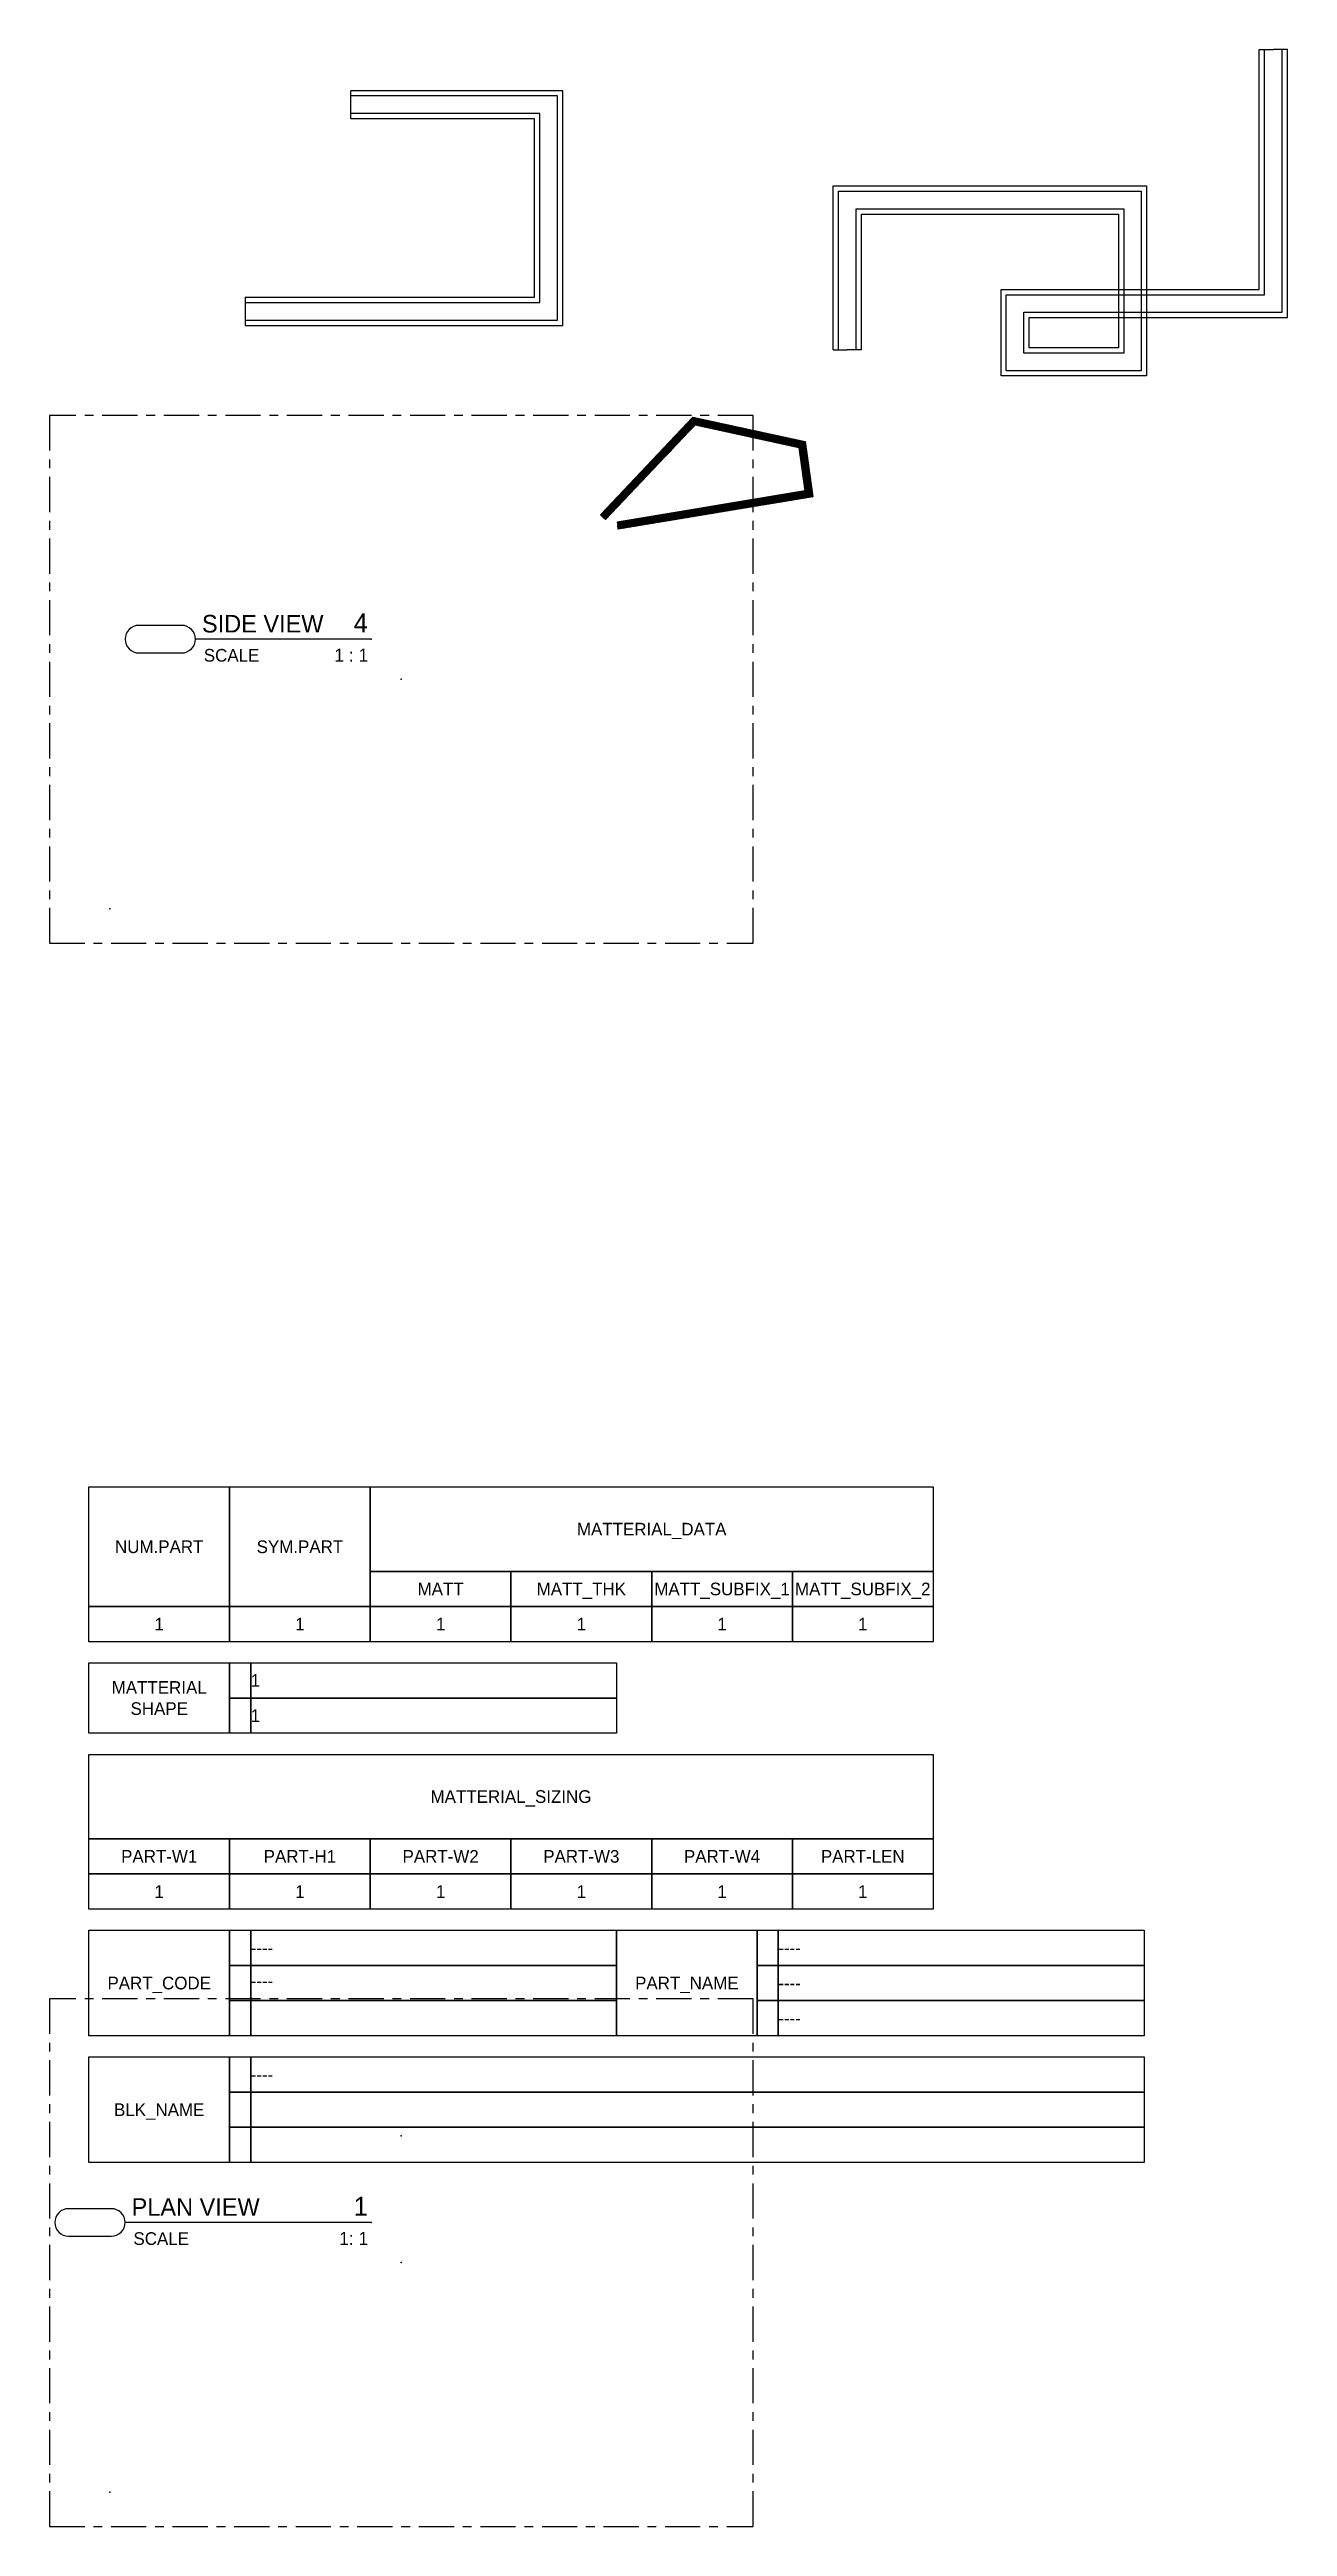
# Model space of a CAD drawing. Header units: millimetres. Extents: x -244126 to 368105, y -173968 to 259060.
# Drawn here: x 2270.8 to 2446.8, y 1157.4 to 1509.4 of the extents above; entities that cross this region are included whole.
import ezdxf
from ezdxf.enums import TextEntityAlignment as Align

# ---------------------------------------------------------------- set-up
doc = ezdxf.new("R2010")
doc.units = ezdxf.units.MM
doc.header["$MEASUREMENT"] = 0
for name, pattern in [('005_GG_TA_LINE', [13.75, 5, -1.25, 1.25, -1.25, 5]), ('BORDER2', [22.225, 6.35, -3.175, 6.35, -3.175, 0, -3.175]), ('CENTER', [2, 1.25, -0.25, 0.25, -0.25]), ('TA_GL_000.00010', [0.000275, 0.0001, -2.5e-05, 2.5e-05, -2.5e-05, 0.0001])]:
    doc.linetypes.add(name, pattern=pattern)
for name, color, linetype in [('000 - GRID', 8, 'CENTER'), ('000 - H A T C H', 8, 'Continuous'), ('000 - SYMBOL CON', 1, 'Continuous'), ('000 - T E X T', 4, 'Continuous'), ('002 - STRUCTURAL STEEL', 4, 'Continuous'), ('A04_TUBE SERIES', 7, 'Continuous')]:
    doc.layers.add(name, color=color, linetype=linetype)
doc.styles.add('Cetury Gothic', font='GOTHIC.TTF')
doc.styles.add('MtXpl_BrowalliaUPC', font='BrowalliaUPC.ttf')
doc.styles.get("Standard").update_dxf_attribs({"font": 'arial.ttf'})
doc.styles.add('TA', font='Cordia New.ttf', dxfattribs={"height": 4.5})

# ---------------------------------------------------------------- blocks, each defined once
blk = doc.blocks.new('*U1753')
at = {"color": 0, "linetype": '005_GG_TA_LINE'}
blk.add_lwpolyline([(0, 0), (100, 0), (100, 75), (0, 75)], close=True, dxfattribs=at)
for p in [(50, 37.5), (8.58, 4.88)]:
    blk.add_point(p, dxfattribs=at)
blk.add_attdef('NAMEBLK', (8.58, 4.88), '', height=10, dxfattribs=at)
blk = doc.blocks.new('*U3044')
at = {"layer": '002 - STRUCTURAL STEEL', "color": 0, "linetype": 'ByBlock'}
blk.add_lwpolyline([(0, 17), (20, 17), (20, 0), (0, 0)], close=True, dxfattribs=at)
blk = doc.blocks.new('*U4914')
at = {"layer": '002 - STRUCTURAL STEEL', "color": 0, "linetype": 'ByBlock'}
blk.add_lwpolyline([(0, 5), (20, 5), (20, 0), (0, 0)], close=True, dxfattribs=at)
blk = doc.blocks.new('*U72')
at = {"layer": '002 - STRUCTURAL STEEL', "color": 0, "linetype": 'ByBlock'}
blk.add_lwpolyline([(0, 12), (80, 12), (80, 0), (0, 0)], close=True, dxfattribs=at)
blk = doc.blocks.new('*U70')
at = {"layer": '002 - STRUCTURAL STEEL', "color": 0, "linetype": 'ByBlock'}
blk.add_lwpolyline([(0, 10), (20, 10), (20, 0), (0, 0)], close=True, dxfattribs=at)
blk = doc.blocks.new('*U71')
at = {"layer": '002 - STRUCTURAL STEEL', "color": 0, "linetype": 'ByBlock'}
blk.add_lwpolyline([(0, 12), (120, 12), (120, 0), (0, 0)], close=True, dxfattribs=at)
blk = doc.blocks.new('*U73')
at = {"layer": '002 - STRUCTURAL STEEL', "color": 0, "linetype": 'ByBlock'}
blk.add_lwpolyline([(0, 15), (20, 15), (20, 0), (0, 0)], close=True, dxfattribs=at)
blk = doc.blocks.new('*U68')
at = {"layer": '002 - STRUCTURAL STEEL', "color": 0, "linetype": 'ByBlock'}
blk.add_lwpolyline([(0, 5), (52, 5), (52, 0), (0, 0)], close=True, dxfattribs=at)
blk = doc.blocks.new('*U69')
at = {"layer": '002 - STRUCTURAL STEEL', "color": 0, "linetype": 'ByBlock'}
blk.add_lwpolyline([(0, 5), (3, 5), (3, 0), (0, 0)], close=True, dxfattribs=at)
blk = doc.blocks.new('*U74')
at = {"layer": '002 - STRUCTURAL STEEL', "color": 0, "linetype": 'ByBlock'}
blk.add_lwpolyline([(0, 5), (127, 5), (127, 0), (0, 0)], close=True, dxfattribs=at)
blk = doc.blocks.new('LV_DATA_FROM_EXCEl_PART_DATA')
at = {"color": 0}
for name, p in [('*U3044', (0, -17)), ('*U3044', (20, -17)), ('*U72', (40, -12)), ('*U4914', (40, -17)), ('*U4914', (60, -17)), ('*U4914', (80, -17)), ('*U4914', (100, -17)), ('*U4914', (0, -22)), ('*U4914', (20, -22)), ('*U4914', (40, -22)), ('*U4914', (60, -22)), ('*U4914', (80, -22)), ('*U4914', (100, -22)), ('*U70', (0, -35)), ('*U69', (20, -30)), ('*U68', (23, -30)), ('*U69', (20, -35)), ('*U68', (23, -35)), ('*U71', (0, -50)), ('*U4914', (0, -55)), ('*U4914', (20, -55)), ('*U4914', (40, -55)), ('*U4914', (60, -55)), ('*U4914', (80, -55)), ('*U4914', (100, -55)), ('*U4914', (0, -60)), ('*U4914', (20, -60)), ('*U4914', (40, -60)), ('*U4914', (60, -60)), ('*U4914', (80, -60)), ('*U4914', (100, -60)), ('*U73', (0, -78)), ('*U69', (20, -68)), ('*U68', (23, -68)), ('*U73', (75, -78)), ('*U69', (95, -68)), ('*U68', (98, -68)), ('*U69', (20, -73)), ('*U68', (23, -73)), ('*U69', (95, -73)), ('*U68', (98, -73)), ('*U69', (20, -78)), ('*U68', (23, -78)), ('*U69', (95, -78)), ('*U68', (98, -78)), ('*U73', (0, -96)), ('*U69', (20, -86)), ('*U74', (23, -86)), ('*U69', (20, -91)), ('*U74', (23, -91)), ('*U69', (20, -96)), ('*U74', (23, -96))]:
    blk.add_blockref(name, p, dxfattribs=at)
at = {"color": 0, "style": 'TA'}
for s, p in [('MATTERIAL_DATA', (80, -6)), ('NUM.PART', (10, -8.5)), ('SYM.PART', (30, -8.5)), ('MATT', (50, -14.5)), ('MATT_THK', (70, -14.5)), ('MATT_SUBFIX_1', (90, -14.5)), ('MATT_SUBFIX_2', (110, -14.5)), ('MATTERIAL', (10, -28.5)), ('SHAPE', (10, -31.5)), ('MATTERIAL_SIZING', (60, -44)), ('PART-W1', (10, -52.5)), ('PART-H1', (30, -52.5)), ('PART-W2', (50, -52.5)), ('PART-W3', (70, -52.5)), ('PART-W4', (90, -52.5)), ('PART-LEN', (110, -52.5)), ('PART_CODE', (10, -70.5)), ('PART_NAME', (85, -70.5)), ('BLK_NAME', (10, -88.5))]:
    blk.add_text(s, height=1.8, dxfattribs=at).set_placement(p, align=Align.MIDDLE_CENTER)
for tag, p in [('NUM.PART_VALUE', (10, -19.5)), ('SYM.PART_VALUE', (30, -19.5)), ('MATT_VALUE', (50, -19.5)), ('MATT_THK_VALUE', (70, -19.5)), ('MATT_SUBFIX_1_VALUE', (90, -19.5)), ('MATT_SUBFIX_2_VALUE', (110, -19.5)), ('PART-W1_VALUE', (10, -57.5)), ('PART-H1_VALUE', (30, -57.5)), ('PART-W2_VALUE', (50, -57.5)), ('PART-W3_VALUE', (70, -57.5)), ('PART-W4_VALUE', (90, -57.5)), ('PART-LEN_VALUE', (110, -57.5))]:
    blk.add_attdef(tag, text='', height=1.8, dxfattribs=at).set_placement(p, align=Align.MIDDLE_CENTER)
for tag, p in [('MATTERIAL_SHPAE_VALUE_1', (23, -27.5)), ('MATTERIAL_SHPAE_VALUE_2', (23, -32.5)), ('CODE_VALUE_1', (23, -65.5)), ('PART_NAME_VALUE_1', (98, -65.5)), ('CODE_VALUE_2', (23, -70.2)), ('PART_NAME_VALUE_2', (98, -70.5)), ('PART_NAME_VALUE_3', (98, -75.5)), ('BLK_NAME_VAL_VALUE', (23, -83.5))]:
    blk.add_attdef(tag, text='', height=1.8, dxfattribs=at).set_placement(p, align=Align.MIDDLE_LEFT)
blk = doc.blocks.new('*U860')
at = {"color": 4}
blk.add_line((-4.26, 5.7), (-39.26, 5.7), dxfattribs=at)
at = {"linetype": 'TA_GL_000.00010'}
blk.add_point((0, 18), dxfattribs=at)
for p in [(-4.26, 5.7), (0, 0)]:
    blk.add_point(p)
at = {"layer": '000 - SYMBOL CON', "color": 0, "linetype": 'ByBlock'}
blk.add_lwpolyline([(-47.3, 7.66, 0.414214), (-49.26, 5.7, 0.414214), (-47.3, 3.74), (-41.22, 3.74, 0.414214), (-39.26, 5.7, 0.414214), (-41.22, 7.66)], format="xyb", close=True, dxfattribs=at)
at = {"color": 4, "linetype": 'BORDER2', "style": 'Cetury Gothic'}
blk.add_text('SCALE', height=1.8, dxfattribs=at).set_placement((-38.07, 2.51))
at = {"color": 0, "style": 'TA'}
for tag, p in [('HEADING2', (-38.33, 10.65)), ('HEADING', (-38.33, 6.65))]:
    blk.add_attdef(tag, p, '', height=2.5, dxfattribs=at)
for tag, height, p in [('LO', 2.7, (-4.76, 6.65)), ('SC', 1.85, (-4.7, 2.51))]:
    blk.add_attdef(tag, text='', height=height, dxfattribs=at).set_placement(p, align=Align.RIGHT)
at = {"layer": '000 - T E X T', "color": 0, "style": 'MtXpl_BrowalliaUPC'}
blk.add_attdef('NO.CODE', text='', height=2, dxfattribs=at).set_placement((-44.26, 5.7), align=Align.MIDDLE_CENTER)
blk = doc.blocks.new('*U144')
at = {"color": 4}
blk.add_line((-4.26, 5.7), (-29.26, 5.7), dxfattribs=at)
for p in [(-4.26, 5.7), (0, 0)]:
    blk.add_point(p)
at = {"layer": '000 - SYMBOL CON', "color": 0, "linetype": 'ByBlock'}
blk.add_lwpolyline([(-37.3, 7.66, 0.414214), (-39.26, 5.7, 0.414214), (-37.3, 3.74), (-31.22, 3.74, 0.414214), (-29.26, 5.7, 0.414214), (-31.22, 7.66)], format="xyb", close=True, dxfattribs=at)
at = {"color": 4, "linetype": 'BORDER2', "style": 'Cetury Gothic'}
blk.add_text('SCALE', height=1.8, dxfattribs=at).set_placement((-28.07, 2.51))
at = {"color": 0, "style": 'TA'}
for tag, p in [('HEADING2', (-28.33, 10.65)), ('HEADING', (-28.33, 6.65))]:
    blk.add_attdef(tag, p, '', height=2.5, dxfattribs=at)
for tag, height, p in [('LO', 2.7, (-4.76, 6.65)), ('SC', 1.85, (-4.7, 2.51))]:
    blk.add_attdef(tag, text='', height=height, dxfattribs=at).set_placement(p, align=Align.RIGHT)
at = {"layer": '000 - T E X T', "color": 0, "style": 'MtXpl_BrowalliaUPC'}
blk.add_attdef('NO.CODE', text='', height=2, dxfattribs=at).set_placement((-34.26, 5.7), align=Align.MIDDLE_CENTER)

msp = doc.modelspace()

# ---------------------------------------------------------------- hatches: boundary and pattern name
at = {"layer": '000 - H A T C H', "linetype": 'ByBlock'}
h = msp.add_hatch(dxfattribs=at)
h.set_pattern_fill('ANSI31', color=256)
h.set_pattern_definition([(45, (-23789.02761, 21416.46248), (-0.08838834765, 0.08838834765), [])])
h.paths.add_polyline_path([(2349.12454, 1443.31545), (2349.8502, 1442.6274), (2362.61252, 1456.08739), (2377.32285, 1452.87992), (2378.18816, 1446.68121), (2351.50769, 1442.24844), (2351.67159, 1441.26196), (2379.31327, 1445.85443), (2378.21689, 1453.70848), (2362.27475, 1457.18453)])

# ---------------------------------------------------------------- linework, layer by layer
at = {"color": 3}
for p, q in [((2442.79047, 1475.32563), (2442.79047, 1509.4165)), ((2442.79047, 1509.4165), (2444.79047, 1509.4165)), ((2446.79047, 1509.4165), (2444.79047, 1509.4165)), ((2446.79047, 1471.32563), (2446.79047, 1509.4165)), ((2343.77726, 1503.56914), (2313.63429, 1503.56914)), ((2343.77726, 1470.22084), (2343.77726, 1503.56914)), ((2339.77726, 1499.56914), (2313.63429, 1499.56914)), ((2339.77726, 1474.22084), (2339.77726, 1499.56914)), ((2382.22006, 1466.75633), (2382.22006, 1490.04245)), ((2382.22006, 1490.04245), (2426.7626, 1490.04245)), ((2426.7626, 1490.04245), (2426.7626, 1463.03056)), ((2386.22006, 1466.75633), (2386.22006, 1486.04245)), ((2386.22006, 1486.04245), (2422.7626, 1486.04245)), ((2422.7626, 1486.04245), (2422.7626, 1467.03056)), ((2406.07548, 1463.03056), (2406.07548, 1475.32563)), ((2406.07548, 1475.32563), (2442.79047, 1475.32563)), ((2298.62536, 1474.22084), (2339.77726, 1474.22084)), ((2298.62536, 1470.22084), (2343.77726, 1470.22084)), ((2410.07548, 1467.03056), (2410.07548, 1471.32563)), ((2410.07548, 1471.32563), (2446.79047, 1471.32563)), ((2382.22006, 1466.75633), (2384.22006, 1466.75633)), ((2386.22006, 1466.75633), (2384.22006, 1466.75633)), ((2422.7626, 1467.03056), (2410.07548, 1467.03056)), ((2426.7626, 1463.03056), (2406.07548, 1463.03056))]:
    msp.add_line(p, q, dxfattribs=at)
at = {"color": 1}
for p, q in [((2443.54047, 1474.57563), (2443.54047, 1509.4165)), ((2446.04047, 1472.07563), (2446.04047, 1509.4165)), ((2343.02726, 1502.81914), (2313.63429, 1502.81914)), ((2340.52726, 1500.31914), (2313.63429, 1500.31914)), ((2340.52726, 1473.47084), (2340.52726, 1500.31914)), ((2343.02726, 1470.97084), (2343.02726, 1502.81914)), ((2382.97006, 1466.75633), (2382.97006, 1489.29245)), ((2382.97006, 1489.29245), (2426.0126, 1489.29245)), ((2426.0126, 1489.29245), (2426.0126, 1463.78056)), ((2385.47006, 1466.75633), (2385.47006, 1486.79245)), ((2385.47006, 1486.79245), (2423.5126, 1486.79245)), ((2423.5126, 1486.79245), (2423.5126, 1466.28056)), ((2298.62536, 1473.47084), (2340.52726, 1473.47084)), ((2406.82548, 1463.78056), (2406.82548, 1474.57563)), ((2406.82548, 1474.57563), (2443.54047, 1474.57563)), ((2409.32548, 1466.28056), (2409.32548, 1472.07563)), ((2409.32548, 1472.07563), (2446.04047, 1472.07563)), ((2298.62536, 1470.97084), (2343.02726, 1470.97084)), ((2423.5126, 1466.28056), (2409.32548, 1466.28056)), ((2426.0126, 1463.78056), (2406.82548, 1463.78056))]:
    msp.add_line(p, q, dxfattribs=at)
at = {"color": 3, "linetype": 'Continuous'}
for p, q in [((2313.63429, 1499.56914), (2313.63429, 1503.56914)), ((2298.62536, 1474.22084), (2298.62536, 1470.22084))]:
    msp.add_line(p, q, dxfattribs=at)
at = {"color": 0}
for p, q in [((2349.12454, 1443.31545), (2362.27475, 1457.18453)), ((2349.8502, 1442.6274), (2362.61252, 1456.08739)), ((2362.27475, 1457.18453), (2378.21689, 1453.70848)), ((2362.61252, 1456.08739), (2377.32285, 1452.87992)), ((2377.32285, 1452.87992), (2378.18816, 1446.68121)), ((2378.21689, 1453.70848), (2379.31327, 1445.85443)), ((2349.12454, 1443.31545), (2349.48737, 1442.97142)), ((2378.18816, 1446.68121), (2351.50769, 1442.24844)), ((2379.31327, 1445.85443), (2351.67159, 1441.26196)), ((2349.8502, 1442.6274), (2349.48737, 1442.97142)), ((2351.50769, 1442.24844), (2351.58964, 1441.7552)), ((2351.67159, 1441.26196), (2351.58964, 1441.7552))]:
    msp.add_line(p, q, dxfattribs=at)
at = {"layer": 'A04_TUBE SERIES', "color": 3}
msp.add_point((2320.82947, 1212.92402), dxfattribs=at)

# ---------------------------------------------------------------- block references
at = {"layer": '000 - GRID', "linetype": '005_GG_TA_LINE'}
for p in [(2270.82947, 1382.42402), (2270.82947, 1157.42402)]:
    msp.add_blockref('*U1753', p, dxfattribs=at)
at = {"layer": '000 - T E X T'}
for name, p, values in [('*U144', (2320.82947, 1419.92402), {'HEADING': 'SIDE VIEW', 'LO': '4', 'SC': '1 : 1'}), ('*U860', (2320.82947, 1194.92402), {'HEADING': 'PLAN VIEW', 'LO': '1', 'SC': '1: 1'})]:
    msp.add_blockref(name, p, dxfattribs=at).add_auto_attribs(values)
at = {"layer": 'A04_TUBE SERIES', "color": 3}
msp.add_blockref('LV_DATA_FROM_EXCEl_PART_DATA', (2276.42075, 1305.14913), dxfattribs=at).add_auto_attribs({'NUM.PART_VALUE': '1', 'SYM.PART_VALUE': '1', 'MATT_VALUE': '1', 'MATT_THK_VALUE': '1', 'MATT_SUBFIX_1_VALUE': '1', 'MATT_SUBFIX_2_VALUE': '1', 'MATTERIAL_SHPAE_VALUE_1': '1', 'MATTERIAL_SHPAE_VALUE_2': '1', 'PART-W1_VALUE': '1', 'PART-H1_VALUE': '1', 'PART-W2_VALUE': '1', 'PART-W3_VALUE': '1', 'PART-W4_VALUE': '1', 'PART-LEN_VALUE': '1', 'CODE_VALUE_1': '----', 'CODE_VALUE_2': '----', 'PART_NAME_VALUE_1': '----', 'PART_NAME_VALUE_2': '----', 'PART_NAME_VALUE_3': '----', 'BLK_NAME_VAL_VALUE': '----'})

doc.saveas('drawing.dxf')
